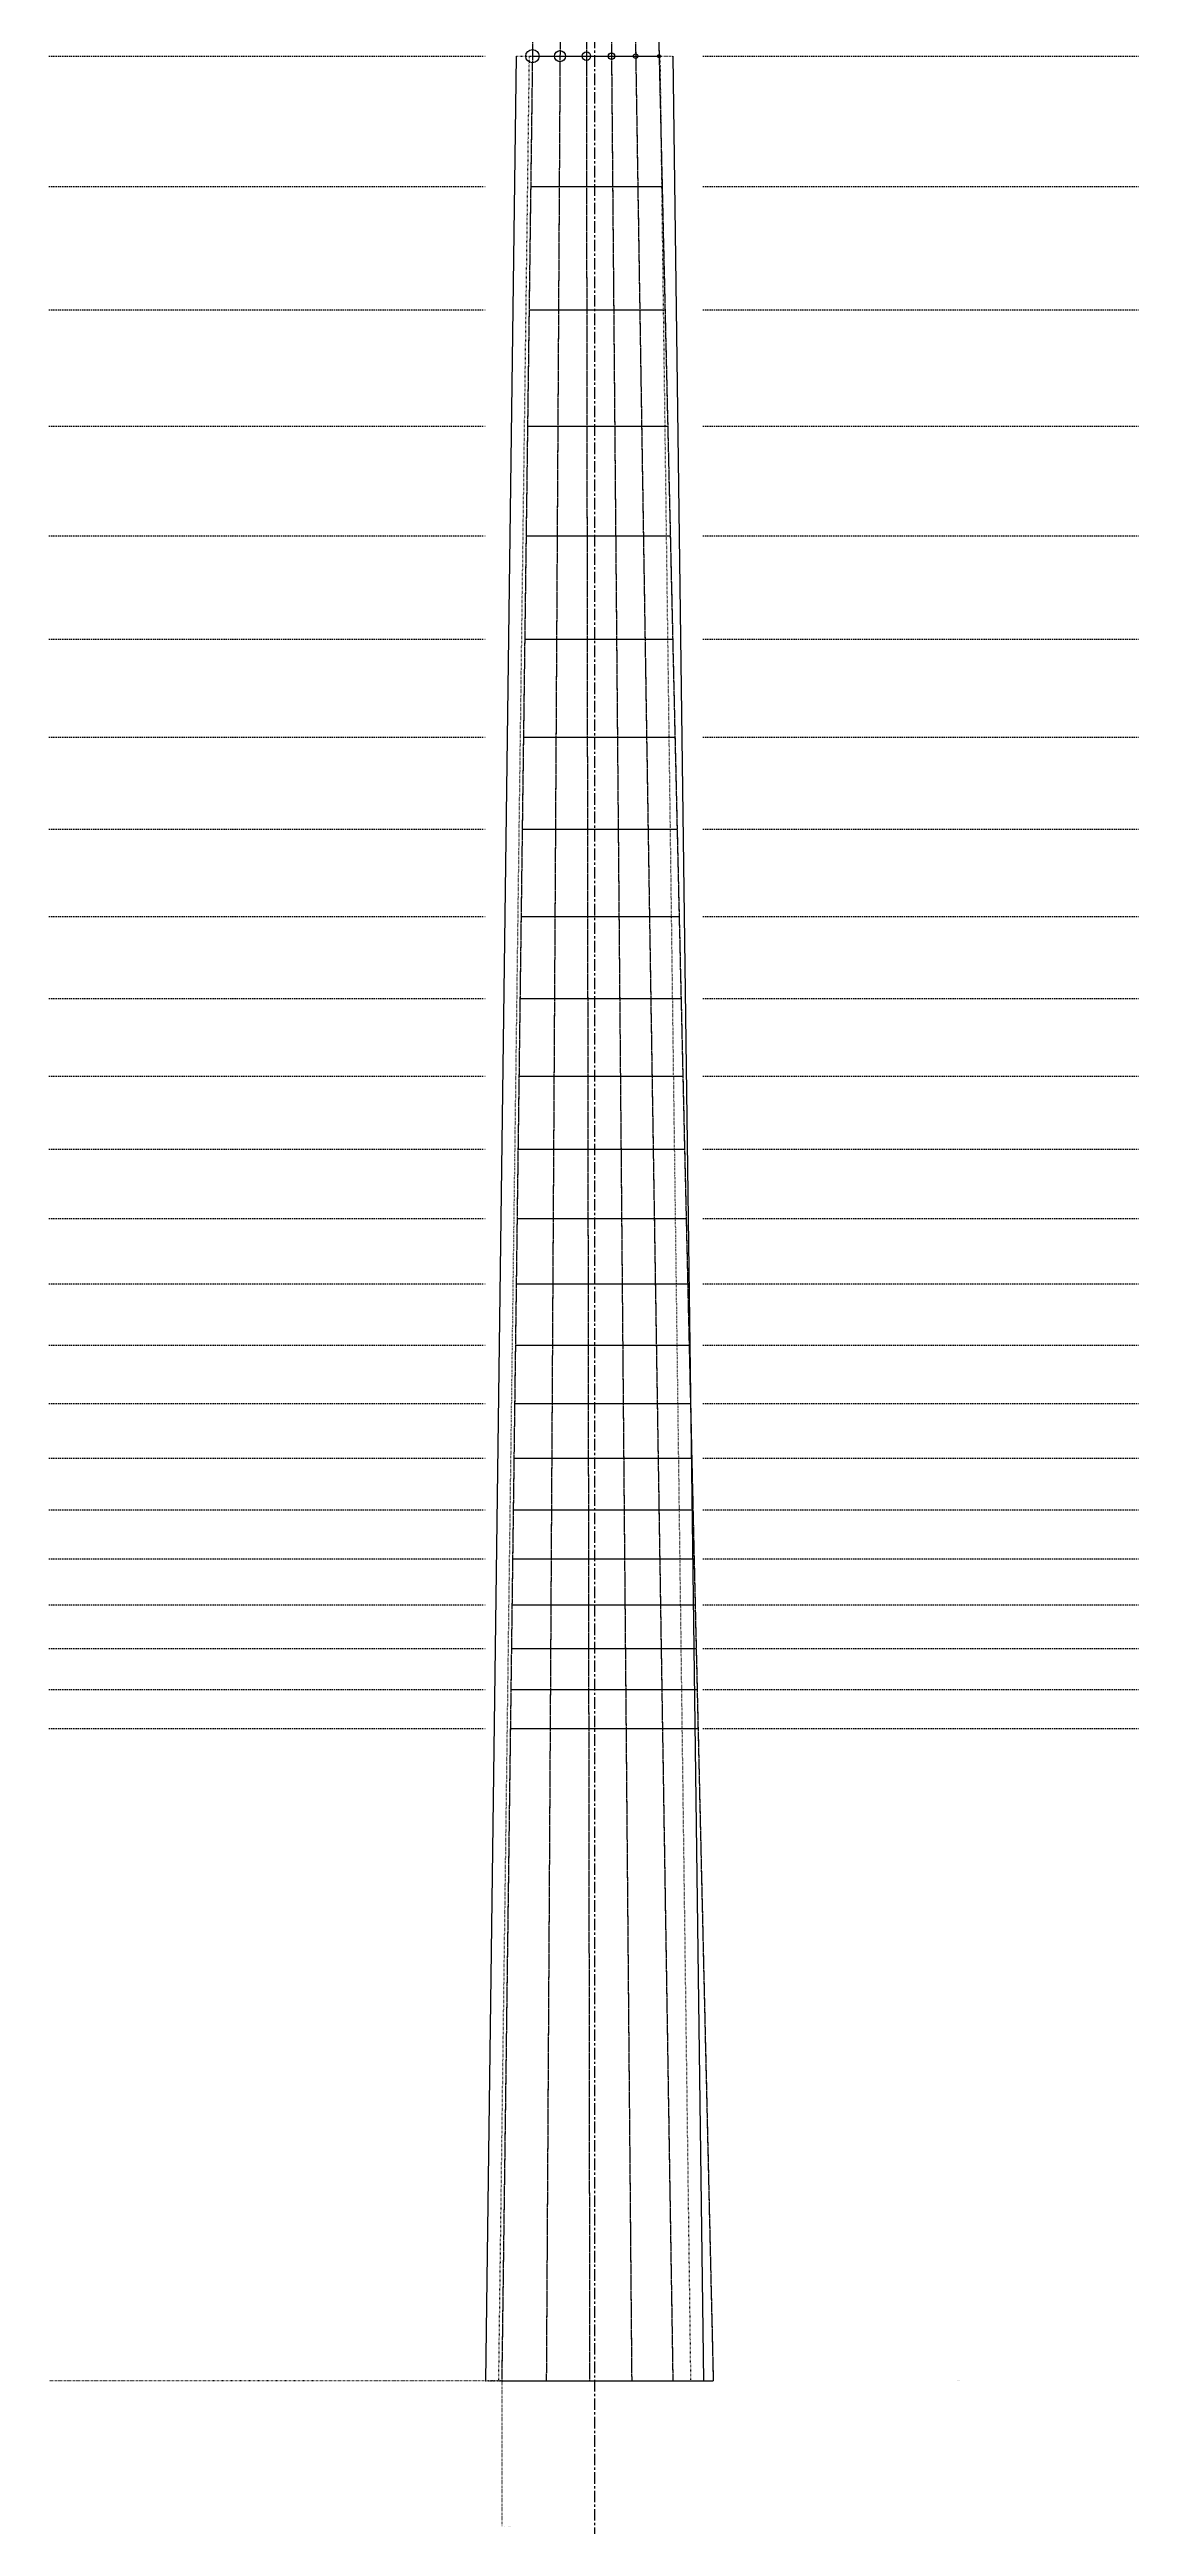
# Model space of a CAD drawing. Header units: millimetres. Extents: x 0 to 300, y -150 to 1050.
# Drawn here: x 0 to 300, y 70 to 752 of the extents above; entities that cross this region are included whole.
import ezdxf

# ---------------------------------------------------------------- set-up
doc = ezdxf.new("R2010")
doc.units = ezdxf.units.MM
for name, pattern in [('CENTER', [5.08, 3.175, -0.635, 0.635, -0.635]), ('DASHED', [1.524, 1.27, -0.254]), ('DASHED2', [0.762, 0.635, -0.127]), ('DOT', [0.508, 0, -0.508]), ('DOT2', [0.254, 0, -0.254])]:
    doc.linetypes.add(name, pattern=pattern)
doc.styles.add('OpenSans', font='OpenSans-Regular.ttf')

msp = doc.modelspace()

# ---------------------------------------------------------------- linework, layer by layer
at = {"linetype": 'CENTER'}
msp.add_line((150, 1050), (150, -150), dxfattribs=at)
at = {"linetype": 'DASHED'}
for p, q in [((135.55, 950), (124.47, 110)), ((141.68, 950), (136.73, 110)), ((147.48, 950), (148.65, 110)), ((152.94, 950), (160.24, 110)), ((158.15, 950), (171.57, 110)), ((163.13, 950), (182.68, 110))]:
    msp.add_line(p, q, dxfattribs=at)
at = {"linetype": 'DASHED2'}
for p, q in [((135.55, 950), (124.47, 110)), ((141.68, 950), (136.73, 110)), ((147.48, 950), (148.65, 110)), ((152.94, 950), (160.24, 110)), ((158.15, 950), (171.57, 110)), ((163.13, 950), (182.68, 110))]:
    msp.add_line(p, q, dxfattribs=at)
at = {"linetype": 'DOT'}
for p, q in [((0, 750), (120, 750)), ((180, 750), (300, 750)), ((0, 714.08), (120, 714.08)), ((180, 714.08), (300, 714.08)), ((0, 680.18), (120, 680.18)), ((180, 680.18), (300, 680.18)), ((0, 648.17), (120, 648.17)), ((180, 648.17), (300, 648.17)), ((0, 617.97), (120, 617.97)), ((180, 617.97), (300, 617.97)), ((0, 589.46), (120, 589.46)), ((180, 589.46), (300, 589.46)), ((0, 562.55), (120, 562.55)), ((180, 562.55), (300, 562.55)), ((0, 537.15), (120, 537.15)), ((180, 537.15), (300, 537.15)), ((0, 513.17), (120, 513.17)), ((180, 513.17), (300, 513.17)), ((0, 490.55), (120, 490.55)), ((180, 490.55), (300, 490.55)), ((0, 469.19), (120, 469.19)), ((180, 469.19), (300, 469.19)), ((0, 449.03), (120, 449.03)), ((180, 449.03), (300, 449.03)), ((0, 430), (120, 430)), ((180, 430), (300, 430)), ((0, 412.04), (120, 412.04)), ((180, 412.04), (300, 412.04)), ((0, 395.09), (120, 395.09)), ((180, 395.09), (300, 395.09)), ((0, 379.09), (120, 379.09)), ((180, 379.09), (300, 379.09)), ((0, 363.98), (120, 363.98)), ((180, 363.98), (300, 363.98)), ((0, 349.73), (120, 349.73)), ((180, 349.73), (300, 349.73)), ((0, 336.27), (120, 336.27)), ((180, 336.27), (300, 336.27)), ((0, 323.57), (120, 323.57)), ((180, 323.57), (300, 323.57)), ((0, 311.59), (120, 311.59)), ((180, 311.59), (300, 311.59)), ((0, 300.27), (120, 300.27)), ((180, 300.27), (300, 300.27)), ((0, 289.59), (120, 289.59)), ((180, 289.59), (300, 289.59))]:
    msp.add_line(p, q, dxfattribs=at)
for p, q in [((128.44, 750), (120, 110)), ((132.91, 750), (167.78, 750)), ((171.56, 750), (180, 110)), ((132.44, 714.08), (168.62, 714.08)), ((131.99, 680.18), (169.41, 680.18)), ((131.57, 648.17), (170.15, 648.17)), ((131.17, 617.97), (170.86, 617.97)), ((130.8, 589.46), (171.52, 589.46)), ((130.44, 562.55), (172.15, 562.55)), ((130.11, 537.15), (172.74, 537.15)), ((129.79, 513.17), (173.29, 513.17)), ((129.49, 490.55), (173.82, 490.55)), ((129.21, 469.19), (174.32, 469.19)), ((128.95, 449.03), (174.79, 449.03)), ((128.69, 430), (175.23, 430)), ((128.46, 412.04), (175.65, 412.04)), ((128.23, 395.09), (176.04, 395.09)), ((128.02, 379.09), (176.41, 379.09)), ((127.82, 363.98), (176.77, 363.98)), ((127.64, 349.73), (177.1, 349.73)), ((127.46, 336.27), (177.41, 336.27)), ((127.29, 323.57), (177.71, 323.57)), ((127.13, 311.59), (177.99, 311.59)), ((126.98, 300.27), (178.25, 300.27)), ((126.84, 289.59), (178.5, 289.59)), ((124.47, 110), (182.68, 110)), ((124.47, 110), (182.68, 110))]:
    msp.add_line(p, q)
at = {"linetype": 'DOT2'}
for p, q in [((132, 750), (123.56, 110)), ((128.44, 750), (171.56, 750)), ((168, 750), (176.44, 110)), ((124.47, 110), (0, 110)), ((120, 110), (180, 110)), ((124.47, 110), (124.47, 70))]:
    msp.add_line(p, q, dxfattribs=at)
for centre, radius in [((132.91, 750), 1.83), ((140.5, 750), 1.52), ((147.76, 750), 1.17), ((154.68, 750), 0.864), ((161.34, 750), 0.635), ((167.78, 750), 0.432)]:
    msp.add_circle(centre, radius)

# ---------------------------------------------------------------- texts
at = {"char_height": 0.1, "attachment_point": 1, "style": 'OpenSans'}
for s, insert in [('0 : 0.0 mm', (50, 750)), ('0 : 0.0 mm', (260, 750)), ('1 : 35.92 mm', (50, 714.08)), ('1 : 35.92 mm', (260, 714.08)), ('2 : 69.825 mm', (50, 680.18)), ('2 : 69.825 mm', (260, 680.18)), ('3 : 101.826 mm', (50, 648.17)), ('3 : 101.826 mm', (260, 648.17)), ('4 : 132.032 mm', (50, 617.97)), ('4 : 132.032 mm', (260, 617.97)), ('5 : 160.542 mm', (50, 589.46)), ('5 : 160.542 mm', (260, 589.46)), ('6 : 187.452 mm', (50, 562.55)), ('6 : 187.452 mm', (260, 562.55)), ('7 : 212.851 mm', (50, 537.15)), ('7 : 212.851 mm', (260, 537.15)), ('8 : 236.825 mm', (50, 513.17)), ('8 : 236.825 mm', (260, 513.17)), ('9 : 259.454 mm', (50, 490.55)), ('9 : 259.454 mm', (260, 490.55)), ('10 : 280.812 mm', (50, 469.19)), ('10 : 280.812 mm', (260, 469.19)), ('11 : 300.972 mm', (50, 449.03)), ('11 : 300.972 mm', (260, 449.03)), ('12 : 320.0 mm', (50, 430)), ('12 : 320.0 mm', (260, 430)), ('13 : 337.96 mm', (50, 412.04)), ('13 : 337.96 mm', (260, 412.04)), ('14 : 354.912 mm', (50, 395.09)), ('14 : 354.912 mm', (260, 395.09)), ('15 : 370.913 mm', (50, 379.09)), ('15 : 370.913 mm', (260, 379.09)), ('16 : 386.016 mm', (50, 363.98)), ('16 : 386.016 mm', (260, 363.98)), ('17 : 400.271 mm', (50, 349.73)), ('17 : 400.271 mm', (260, 349.73)), ('18 : 413.726 mm', (50, 336.27)), ('18 : 413.726 mm', (260, 336.27)), ('19 : 426.426 mm', (50, 323.57)), ('19 : 426.426 mm', (260, 323.57)), ('20 : 438.413 mm', (50, 311.59)), ('20 : 438.413 mm', (260, 311.59)), ('21 : 449.727 mm', (50, 300.27)), ('21 : 449.727 mm', (260, 300.27)), ('22 : 460.406 mm', (50, 289.59)), ('22 : 460.406 mm', (260, 289.59)), ('640.0 mm', (50, 110)), ('640.0 mm', (250, 110)), ('Puente con entonación/Intonated Bridge', (124.47, 70))]:
    msp.add_mtext(s, dxfattribs=dict(at, insert=insert))

doc.saveas('drawing.dxf')
